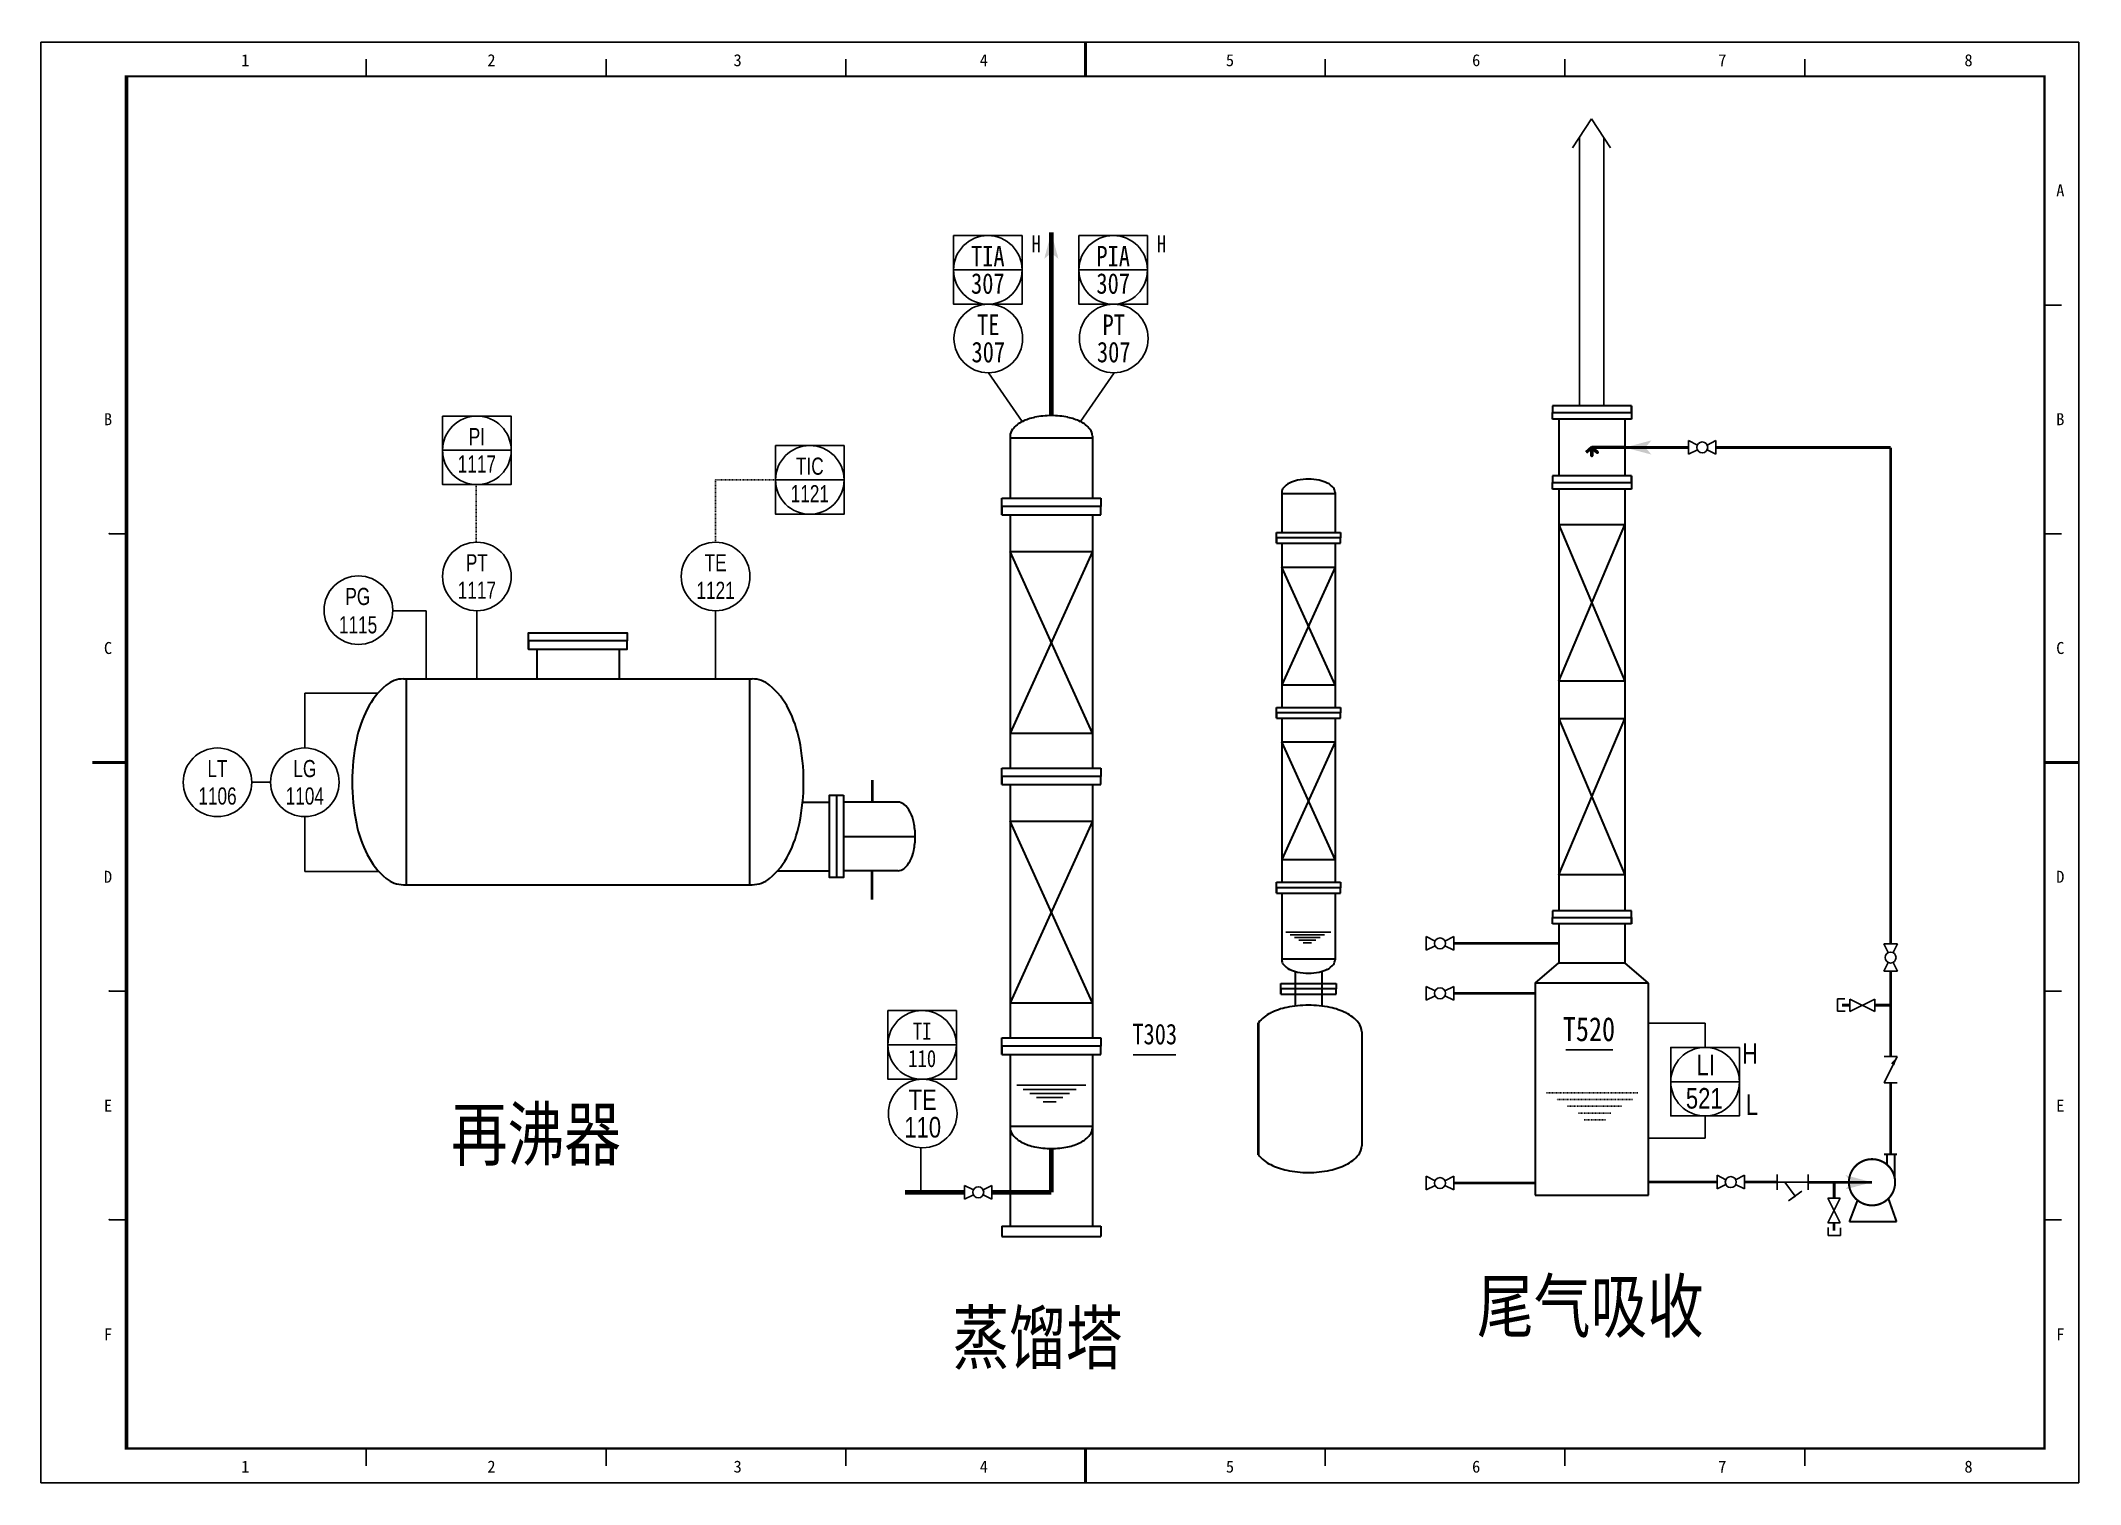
# Model space of a CAD drawing. Header units: millimetres. Extents: x 9671 to 25689, y -17516 to -2951.
# Drawn here: x 20860.4 to 21157.6, y -5527.3 to -5316.9 of the extents above; entities that cross this region are included whole.
import ezdxf
from ezdxf.enums import TextEntityAlignment as Align

# ---------------------------------------------------------------- set-up
doc = ezdxf.new("R2010")
doc.units = ezdxf.units.MM
doc.linetypes.add('DASH', pattern=[0.35, 0.25, -0.1])
doc.linetypes.add('HIDDEN', pattern=[0.375, 0.25, -0.125])
for name, color, linetype in [('arrow', 7, 'Continuous'), ('sb', 2, 'Continuous'), ('sbnbps-ym', 9, 'HIDDEN'), ('vad', 3, 'Continuous'), ('仪表', 4, 'Continuous')]:
    doc.layers.add(name, color=color, linetype=linetype)
for name, color, linetype, lineweight in [('wlx', 7, 'Continuous', 20), ('主管线', 1, 'Continuous', 80), ('公用及辅助管线', 2, 'Continuous', 40), ('其他管件保温说明等', 7, 'Continuous', 15), ('气体', 2, 'Continuous', 40), ('气体1', 7, 'Continuous', 70), ('设备', 4, 'Continuous', 30), ('辅助物料', 5, 'Continuous', 40)]:
    doc.layers.add(name, color=color, linetype=linetype, lineweight=lineweight)
doc.styles.add('qiyang', font='VCADTXT1', dxfattribs={"width": 0.8, "height": 3, "bigfont": 'VCADHZ'})
doc.styles.add('QSDI', font='SimSun.ttf', dxfattribs={"width": 0.8})
doc.styles.add('QYSH1', font='vcadtxt1.shx', dxfattribs={"width": 0.8, "height": 3.5, "bigfont": 'vcadhz.shx'})

msp = doc.modelspace()

# ---------------------------------------------------------------- texts
at = {"color": 2, "width": 0.8}
msp.add_text('T303', height=3, dxfattribs=at).set_placement((21022.76, -5461.73), align=Align.MIDDLE)
at = {"style": 'QSDI', "width": 0.8}
for s, p in [('再沸器', (20920.2, -5480.07)), ('尾气吸收', (21069.74, -5505.14)), ('蒸馏塔', (20993.29, -5509.74))]:
    msp.add_text(s, height=7.569, dxfattribs=at).set_placement(p)
at = {"layer": '仪表', "width": 0.8}
for s, height, p in [('H', 2.5, (21005.47, -5346.53)), ('H', 2.5, (21023.74, -5346.53)), ('TIA', 3, (20998.44, -5348.32)), ('PIA', 3, (21016.71, -5348.32)), ('307', 3, (20998.44, -5352.32)), ('307', 3, (21016.71, -5352.32)), ('TI', 2.5, (20988.87, -5461.29)), ('110', 2.5, (20988.87, -5465.29))]:
    msp.add_text(s, height=height, dxfattribs=at).set_placement(p, align=Align.MIDDLE)
at = {"layer": '仪表', "color": 4, "width": 0.8}
for s, p in [('TE', (20998.51, -5358.32)), ('PT', (21016.79, -5358.32)), ('307', (20998.51, -5362.32)), ('307', (21016.79, -5362.32))]:
    msp.add_text(s, height=3, dxfattribs=at).set_placement(p, align=Align.MIDDLE)
at = {"layer": '仪表', "color": 2, "style": 'QYSH1', "width": 0.75}
for s, p in [('PI', (20923.98, -5374.62)), ('1117', (20923.98, -5378.62)), ('TIC', (20972.5, -5378.93)), ('1121', (20972.5, -5382.93)), ('PT', (20923.98, -5393.01)), ('TE', (20958.77, -5393.01)), ('PG', (20906.63, -5397.92)), ('1117', (20923.98, -5397.01)), ('1121', (20958.77, -5397.01)), ('1115', (20906.67, -5402.07)), ('LT', (20886.18, -5423.01)), ('LG', (20898.91, -5423.01)), ('1106', (20886.18, -5427.01)), ('1104', (20898.91, -5427.01))]:
    msp.add_text(s, height=2.5, dxfattribs=at).set_placement(p, align=Align.MIDDLE)
at = {"layer": '仪表', "color": 4, "style": 'qiyang', "width": 0.8}
for s, p in [('TE', (20988.95, -5471.29)), ('110', (20988.95, -5475.29))]:
    msp.add_text(s, height=3, dxfattribs=at).set_placement(p, align=Align.MIDDLE)

# ---------------------------------------------------------------- blocks, each defined once
blk = doc.blocks.new('115')
at = {"color": 0}
for p, q in [((883.9, 331.85), (885.82, 335.69)), ((885.82, 335.69), (883.9, 335.69)), ((883.9, 331.85), (885.82, 331.85))]:
    blk.add_line(p, q, dxfattribs=at)
blk.add_lwpolyline([(885.82, 335.69, 0, 0.568, 0), (885.15, 334.54, 0.568, 0.568, 0)], format="xyseb", dxfattribs=at)
blk = doc.blocks.new('160')
at = {"color": 0}
blk.add_circle((1332.22, -822.71), 0.8, dxfattribs=at)
at = {"layer": 'arrow'}
for p, q in [((1330.22, -821.71), (1330.22, -823.71)), ((1330.22, -821.71), (1331.51, -822.35)), ((1330.22, -823.71), (1331.51, -823.06)), ((1332.94, -822.35), (1334.22, -821.71)), ((1332.94, -823.06), (1334.22, -823.71)), ((1334.22, -823.71), (1334.22, -821.71))]:
    blk.add_line(p, q, dxfattribs=at)
blk = doc.blocks.new('114')
at = {"layer": 'wlx', "linetype": 'HIDDEN', "lineweight": -2, "ltscale": 20}
for points in [[(888.06, 294.49), (890.31, 294.49), (889.19, 294.49), (889.19, 298.99), (888.06, 298.99), (890.31, 298.99)], [(889.19, 295.61), (891.21, 297.08), (891.91, 296.11), (890.5, 298.05)]]:
    blk.add_lwpolyline(points, dxfattribs=at)
blk = doc.blocks.new('尾气吸收器')
at = {"color": 2}
for p, q in [((23411.34, -4404.13), (23408.56, -4408.35)), ((23411.34, -4404.13), (23414.11, -4408.35)), ((23409.55, -4406.84), (23409.55, -4445.97)), ((23413.12, -4445.97), (23413.12, -4406.84)), ((23407.57, -4539.86), (23414.44, -4539.86))]:
    blk.add_line(p, q, dxfattribs=at)
at = {"color": 0}
blk.add_line((23446.67, -4565.04), (23446.67, -4566.18), dxfattribs=at)
at = {"color": 0, "const_width": 0.4}
for points in [[(23448.99, -4533.33), (23447.85, -4533.33)], [(23454.92, -4533.33), (23452.59, -4533.33)], [(23446.67, -4559.11), (23446.67, -4561.44)], [(23446.67, -4565.04), (23446.67, -4566.18)]]:
    blk.add_lwpolyline(points, dxfattribs=at)
at = {"layer": 'sb', "lineweight": 53, "const_width": 0.3, "flags": 128}
blk.add_lwpolyline([(23452.2, -4562.51, -1), (23452.2, -4555.77, -1), (23452.2, -4562.51, -1)], format="xyb", dxfattribs=at)
at = {"layer": 'sb', "const_width": 0.3, "flags": 128}
for points in [[(23453.97, -4555.08), (23455.86, -4555.08)], [(23454.37, -4555.08), (23454.37, -4556.56)], [(23455.5, -4555.08), (23455.5, -4558.46)], [(23450.09, -4561.77), (23448.9, -4564.89)], [(23454.59, -4561.52), (23455.78, -4564.89)], [(23448.9, -4564.89), (23455.78, -4564.89)]]:
    blk.add_lwpolyline(points, dxfattribs=at)
at = {"layer": 'sbnbps-ym', "color": 2, "ltscale": 0.01}
for p, q in [((23418.07, -4546.1), (23404.7, -4546.1)), ((23417.29, -4547.08), (23406.26, -4547.08)), ((23415.71, -4548.07), (23407.84, -4548.07)), ((23414.13, -4549.06), (23409.42, -4549.06)), ((23413.35, -4550.04), (23410.2, -4550.04))]:
    blk.add_line(p, q, dxfattribs=at)
at = {"layer": 'vad'}
for p, q in [((23447.15, -4532.38), (23448.25, -4532.38)), ((23447.15, -4534.21), (23447.15, -4532.38)), ((23448.29, -4534.21), (23447.15, -4534.21)), ((23452.59, -4532.43), (23448.99, -4534.23)), ((23448.99, -4534.23), (23448.99, -4532.43)), ((23448.99, -4532.43), (23452.59, -4534.23)), ((23452.59, -4534.23), (23452.59, -4532.43)), ((23445.77, -4561.44), (23447.57, -4561.44)), ((23447.57, -4561.44), (23445.77, -4565.04)), ((23447.57, -4565.04), (23445.77, -4561.44)), ((23445.77, -4565.04), (23447.57, -4565.04)), ((23445.8, -4565.75), (23445.8, -4566.88)), ((23445.8, -4566.88), (23447.62, -4566.88)), ((23447.62, -4566.88), (23447.62, -4565.78))]:
    blk.add_line(p, q, dxfattribs=at)
at = {"layer": '主管线'}
for points in [[(23420.05, -4453.07), (23419.18, -4452.04), (23416.18, -4452.04), (23420.05, -4451)], [(23448.33, -4558.1), (23449.2, -4559.14), (23452.2, -4559.14), (23448.33, -4560.17)]]:
    blk.add_solid(points, dxfattribs=at)
at = {"layer": '仪表'}
for p, q in [((23427.88, -4535.94), (23419.64, -4535.94)), ((23427.88, -4539.49), (23427.88, -4535.94)), ((23422.88, -4544.48), (23432.88, -4544.48)), ((23427.88, -4549.49), (23427.88, -4552.7)), ((23427.88, -4552.7), (23419.64, -4552.7))]:
    blk.add_line(p, q, dxfattribs=at)
at = {"layer": '仪表', "flags": 128}
blk.add_lwpolyline([(23432.88, -4539.48), (23432.88, -4549.48), (23422.88, -4549.48), (23422.88, -4539.48)], close=True, dxfattribs=at)
at = {"layer": '仪表'}
blk.add_circle((23427.88, -4544.48), 5, dxfattribs=at)
at = {"layer": '气体', "const_width": 0.4}
for points in [[(23391.25, -4524.33), (23406.58, -4524.33)], [(23391.25, -4531.6), (23403.12, -4531.6)]]:
    blk.add_lwpolyline(points, dxfattribs=at)
at = {"layer": '气体', "color": 5, "const_width": 0.4}
blk.add_lwpolyline([(23391.25, -4559.26), (23403.12, -4559.26)], dxfattribs=at)
at = {"layer": '设备', "color": 2}
for p, q in [((23417.14, -4445.97), (23405.62, -4445.97)), ((23405.62, -4445.97), (23405.62, -4446.93)), ((23416.18, -4445.97), (23406.58, -4445.97)), ((23417.14, -4446.93), (23417.14, -4445.97)), ((23417.14, -4445.97), (23417.14, -4447.89)), ((23405.62, -4446.93), (23417.14, -4446.93)), ((23405.62, -4447.89), (23405.62, -4446.93)), ((23417.14, -4447.89), (23405.62, -4447.89)), ((23406.58, -4447.89), (23406.58, -4456.18)), ((23416.18, -4447.89), (23416.18, -4456.18)), ((23417.14, -4456.18), (23405.62, -4456.18)), ((23405.62, -4456.18), (23405.62, -4457.14)), ((23405.62, -4457.14), (23417.14, -4457.14)), ((23405.62, -4458.1), (23405.62, -4457.14)), ((23416.18, -4456.18), (23406.58, -4456.18)), ((23417.14, -4457.14), (23417.14, -4456.18)), ((23417.14, -4456.18), (23417.14, -4458.1)), ((23417.14, -4458.1), (23405.62, -4458.1)), ((23406.58, -4458.1), (23406.58, -4519.57)), ((23416.18, -4458.1), (23416.18, -4519.57)), ((23406.58, -4486.08), (23416.18, -4463.33)), ((23406.58, -4463.33), (23416.18, -4486.08)), ((23416.18, -4463.33), (23406.58, -4463.33)), ((23416.18, -4486.08), (23406.58, -4486.08)), ((23416.18, -4491.59), (23406.58, -4491.59)), ((23406.58, -4491.59), (23416.18, -4514.34)), ((23406.58, -4514.34), (23416.18, -4491.59)), ((23416.18, -4514.34), (23406.58, -4514.34)), ((23417.14, -4519.57), (23405.62, -4519.57)), ((23405.62, -4519.57), (23405.62, -4520.53)), ((23417.14, -4521.49), (23417.14, -4519.57)), ((23405.62, -4521.49), (23405.62, -4520.53)), ((23405.62, -4520.53), (23417.14, -4520.53)), ((23417.14, -4521.49), (23405.62, -4521.49)), ((23416.18, -4521.49), (23406.58, -4521.49)), ((23406.58, -4521.49), (23406.58, -4527.17)), ((23416.18, -4521.49), (23416.18, -4527.17)), ((23417.14, -4520.53), (23417.14, -4521.49)), ((23403.12, -4530.1), (23406.58, -4527.17)), ((23406.58, -4527.17), (23416.18, -4527.17)), ((23419.64, -4530.1), (23416.18, -4527.17)), ((23403.12, -4530.1), (23403.12, -4561.04)), ((23419.64, -4530.1), (23403.12, -4530.1)), ((23419.64, -4561.04), (23419.64, -4530.1)), ((23403.12, -4561.04), (23419.64, -4561.04))]:
    blk.add_line(p, q, dxfattribs=at)
at = {"layer": '设备', "color": 2, "lineweight": 50, "flags": 128}
blk.add_lwpolyline([(23416.18, -4452.04), (23411.38, -4452.04), (23411.38, -4453.24), (23411.38, -4452.04), (23412.21, -4452.76), (23411.38, -4452.04), (23410.55, -4452.76)], dxfattribs=at)
at = {"layer": '辅助物料', "color": 4}
blk.add_line((23446.67, -4559.11), (23446.67, -4561.44), dxfattribs=at)
at = {"layer": '辅助物料', "const_width": 0.4}
for points in [[(23416.18, -4452.04), (23425.46, -4452.04)], [(23429.46, -4452.04), (23454.92, -4452.04)], [(23454.92, -4524.39), (23454.92, -4452.04)], [(23454.92, -4540.81), (23454.92, -4528.39)], [(23454.92, -4555.08), (23454.92, -4544.65)], [(23419.64, -4559.12), (23429.62, -4559.12)], [(23433.62, -4559.12), (23438.39, -4559.12)], [(23442.89, -4559.14), (23452.2, -4559.14)]]:
    blk.add_lwpolyline(points, dxfattribs=at)
at = {"color": 0, "xscale": -1, "rotation": 180}
for p in [(22095.24, -5274.74), (22057.03, -5347.04), (22057.03, -5354.31), (22057.03, -5381.97)]:
    blk.add_blockref('160', p, dxfattribs=at)
at = {"color": 0}
for name, p, rotation in [('160', (24277.62, -3194.16), 270), ('160', (24763.84, -5381.83), 180), ('114', (23143.9, -3669.95), 270)]:
    blk.add_blockref(name, p, dxfattribs=dict(at, rotation=rotation))
blk.add_blockref('115', (22570.06, -4876.5), dxfattribs=at)
at = {"color": 2, "width": 0.8}
blk.add_text('T520', height=3.5, dxfattribs=at).set_placement((23410.95, -4536.85), align=Align.MIDDLE)
at = {"layer": '仪表', "style": 'QYSH1', "width": 0.8}
for s, p in [('LI', (23427.97, -4542.06)), ('H', (23434.42, -4540.37)), ('521', (23427.75, -4546.9)), ('L', (23434.7, -4547.83))]:
    blk.add_text(s, height=3, dxfattribs=at).set_placement(p, align=Align.MIDDLE)
blk = doc.blocks.new('2#图框，横')
for p, q in [((7777.69, 0), (7777.69, 420)), ((7777.69, 420), (8371.69, 420)), ((8371.69, 420), (8371.69, 0)), ((7872.57, 415), (7872.57, 410)), ((7942.44, 415), (7942.44, 410)), ((8012.32, 415), (8012.32, 410)), ((8152.07, 415), (8152.07, 410)), ((8221.94, 415), (8221.94, 410)), ((8291.82, 415), (8291.82, 410)), ((8361.69, 343.33), (8366.69, 343.33)), ((8371.69, 0), (8371.69, 297)), ((7797.69, 276.67), (7802.69, 276.67)), ((8361.69, 276.67), (8366.69, 276.67)), ((7797.69, 143.33), (7802.69, 143.33)), ((8361.69, 143.33), (8366.69, 143.33)), ((7797.69, 76.67), (7802.69, 76.67)), ((8361.69, 76.67), (8366.69, 76.67)), ((7872.57, 10), (7872.57, 5)), ((7942.44, 10), (7942.44, 5)), ((8012.32, 10), (8012.32, 5)), ((8152.07, 10), (8152.07, 5)), ((8221.94, 10), (8221.94, 5)), ((8291.82, 10), (8291.82, 5)), ((8371.69, 0), (7777.69, 0)), ((7951.69, 0), (8371.69, 0))]:
    blk.add_line(p, q)
for points, const_width in [([(8082.19, 410), (8082.19, 420)], 0.8), ([(8082.19, 410), (8082.19, 420)], 0.5), ([(7802.69, 210), (7792.69, 210)], 0.8), ([(7792.69, 210), (7802.69, 210)], 0.5), ([(8361.69, 210), (8371.69, 210)], 0.8), ([(8361.69, 210), (8371.69, 210)], 0.5), ([(8082.19, 10), (8082.19, 0)], 0.8), ([(8082.19, 10), (8082.19, 0)], 0.5)]:
    blk.add_lwpolyline(points, dxfattribs=dict(const_width=const_width))
blk.add_lwpolyline([(7802.69, 10, 1, 1, 0), (7802.69, 410, 0.6, 0.6, 0), (8361.69, 410, 0.6, 0.6, 0), (8361.69, 10, 0.6, 0.6, 0)], format="xyseb", close=True)
for p in [(7797.69, 276.67), (7797.69, 210), (7797.69, 143.33), (7797.69, 76.67)]:
    blk.add_point(p)
at = {"style": 'QSDI'}
for s, p in [('1', (7836.11, 412.98)), ('2', (7907.86, 412.98)), ('3', (7979.61, 412.98)), ('4', (8051.36, 412.98)), ('5', (8123.11, 412.98)), ('6', (8194.86, 412.98)), ('7', (8266.61, 412.98)), ('8', (8338.36, 412.98)), ('A', (8365.11, 375.02)), ('B', (7796.11, 308.32)), ('B', (8365.11, 308.32)), ('C', (7796.11, 241.62)), ('C', (8365.11, 241.62)), ('D', (7796.11, 174.92)), ('D', (8365.11, 174.92)), ('E', (7796.11, 108.22)), ('E', (8365.11, 108.22)), ('F', (7796.11, 41.52)), ('F', (8365.11, 41.52)), ('1', (7836.11, 2.98)), ('2', (7907.86, 2.98)), ('3', (7979.61, 2.98)), ('4', (8051.36, 2.98)), ('5', (8123.11, 2.98)), ('6', (8194.86, 2.98)), ('7', (8266.61, 2.98)), ('8', (8338.36, 2.98))]:
    blk.add_text(s, height=3.5, dxfattribs=at).set_placement(p)

# ---------------------------------------------------------------- linework, layer by layer
at = {"color": 2}
for p, q in [((21041.89, -5446.87), (21048.42, -5446.87)), ((21042.51, -5447.26), (21047.49, -5447.26)), ((21043.14, -5447.65), (21046.87, -5447.65)), ((21043.76, -5448.04), (21046.25, -5448.04)), ((21044.38, -5448.43), (21045.63, -5448.43)), ((21019.61, -5464.73), (21025.83, -5464.73)), ((21002.65, -5469.17), (21012.73, -5469.17)), ((21003.61, -5469.77), (21011.29, -5469.77)), ((21004.57, -5470.37), (21010.33, -5470.37)), ((21005.53, -5470.97), (21009.37, -5470.97)), ((21006.49, -5471.57), (21008.41, -5471.57))]:
    msp.add_line(p, q, dxfattribs=at)
at = {"layer": '主管线', "color": 2, "const_width": 0.7}
for points in [[(21007.69, -5478.39), (21007.69, -5484.77)], [(20999.04, -5484.77), (21007.69, -5484.77)]]:
    msp.add_lwpolyline(points, dxfattribs=at)
at = {"layer": '主管线', "const_width": 0.7}
msp.add_lwpolyline([(20986.39, -5484.77), (20995.04, -5484.77)], dxfattribs=at)
at = {"layer": '主管线'}
msp.add_solid([(21008.73, -5348.71), (21007.69, -5347.85), (21007.69, -5344.85), (21006.66, -5348.71)], dxfattribs=at)
at = {"layer": '仪表'}
for p, q in [((20993.44, -5350.32), (21003.44, -5350.32)), ((20993.44, -5350.32), (21003.44, -5350.32)), ((21011.71, -5350.32), (21021.71, -5350.32)), ((21011.71, -5350.32), (21021.71, -5350.32)), ((20998.56, -5365.32), (21003.45, -5372.44)), ((21016.83, -5365.32), (21011.93, -5372.44)), ((20983.87, -5463.29), (20993.87, -5463.29)), ((20983.87, -5463.29), (20993.87, -5463.29))]:
    msp.add_line(p, q, dxfattribs=at)
at = {"layer": '仪表', "color": 2}
for p, q in [((20928.98, -5376.62), (20918.98, -5376.62)), ((20977.5, -5380.93), (20967.5, -5380.93)), ((20916.58, -5400.01), (20911.71, -5400.01)), ((20916.58, -5410.01), (20916.58, -5400.01)), ((20923.98, -5410.01), (20923.98, -5400.01)), ((20958.77, -5410.01), (20958.77, -5400.01)), ((20909.57, -5412.01), (20898.91, -5412.01)), ((20898.91, -5412.01), (20898.91, -5420.01)), ((20893.91, -5425.01), (20891.18, -5425.01)), ((20898.91, -5430.01), (20898.91, -5438.01)), ((20909.7, -5438.01), (20898.91, -5438.01))]:
    msp.add_line(p, q, dxfattribs=at)
at = {"layer": '仪表', "color": 2, "linetype": 'DASH', "ltscale": 0.01}
for p, q in [((20923.89, -5381.62), (20923.89, -5390.01)), ((20958.77, -5390.01), (20958.77, -5380.93)), ((20958.77, -5380.93), (20967.5, -5380.93))]:
    msp.add_line(p, q, dxfattribs=at)
at = {"layer": '仪表', "color": 4}
msp.add_line((20988.69, -5478.28), (20988.69, -5484.77), dxfattribs=at)
at = {"layer": '仪表', "flags": 128}
for points in [[(21003.44, -5345.32), (21003.44, -5355.32), (20993.44, -5355.32), (20993.44, -5345.32), (21003.44, -5345.32)], [(21021.71, -5345.32), (21021.71, -5355.32), (21011.71, -5355.32), (21011.71, -5345.32), (21021.71, -5345.32)], [(20993.87, -5458.29), (20993.87, -5468.29), (20983.88, -5468.29), (20983.88, -5458.29), (20993.87, -5458.29)]]:
    msp.add_lwpolyline(points, dxfattribs=at)
at = {"layer": '仪表', "color": 2, "flags": 128}
for points in [[(20918.98, -5371.62), (20918.98, -5381.62), (20928.97, -5381.62), (20928.97, -5371.62), (20918.98, -5371.62)], [(20967.5, -5375.93), (20967.5, -5385.93), (20977.5, -5385.93), (20977.5, -5375.93), (20967.5, -5375.93)]]:
    msp.add_lwpolyline(points, dxfattribs=at)
at = {"layer": '仪表'}
for centre in [(20998.44, -5350.32), (21016.71, -5350.32), (20988.87, -5463.29)]:
    msp.add_circle(centre, 5, dxfattribs=at)
at = {"layer": '仪表', "color": 4}
for centre in [(20998.51, -5360.32), (21016.79, -5360.32), (20988.95, -5473.29)]:
    msp.add_circle(centre, 5, dxfattribs=at)
at = {"layer": '仪表', "color": 2}
for centre in [(20923.98, -5376.62), (20972.5, -5380.93), (20923.98, -5395.01), (20958.77, -5395.01), (20906.72, -5399.92), (20886.18, -5425.01), (20898.91, -5425.01)]:
    msp.add_circle(centre, 5, dxfattribs=at)
at = {"layer": '公用及辅助管线', "color": 2, "const_width": 0.4}
for points in [[(20981.6, -5427.91), (20981.6, -5424.66)], [(20981.56, -5437.91), (20981.56, -5442.11)]]:
    msp.add_lwpolyline(points, dxfattribs=at)
at = {"layer": '其他管件保温说明等', "color": 2, "linetype": 'Continuous'}
for p, q in [((21049.05, -5404.71), (21049.05, -5400.82)), ((21013.69, -5447.77), (21013.69, -5441.77))]:
    msp.add_line(p, q, dxfattribs=at)
at = {"layer": '气体', "color": 2}
msp.add_line((21037.86, -5460.07), (21037.86, -5479.31), dxfattribs=at)
at = {"layer": '气体1', "color": 2, "const_width": 0.7}
msp.add_lwpolyline([(21007.69, -5371.56), (21007.69, -5344.85)], dxfattribs=at)
at = {"layer": '设备', "color": 2}
for p, q in [((21001.69, -5374.56), (21001.69, -5383.61)), ((21001.69, -5374.81), (21001.69, -5383.61)), ((21001.69, -5374.81), (21013.69, -5374.81)), ((21013.69, -5374.56), (21013.69, -5383.61)), ((21013.69, -5374.81), (21013.69, -5383.61)), ((21000.49, -5386.01), (21000.49, -5383.61)), ((21000.49, -5383.61), (21014.89, -5383.61)), ((21000.49, -5386.01), (21000.49, -5383.61)), ((21000.49, -5386.01), (21000.49, -5383.61)), ((21014.89, -5384.81), (21000.49, -5384.81)), ((21000.49, -5384.81), (21000.49, -5386.01)), ((21000.49, -5384.81), (21000.49, -5386.01)), ((21000.49, -5384.81), (21000.49, -5386.01)), ((21014.89, -5383.61), (21014.89, -5384.81)), ((21014.89, -5383.61), (21014.89, -5384.81)), ((21014.89, -5383.61), (21014.89, -5384.81)), ((21014.89, -5386.01), (21014.89, -5384.81)), ((21014.89, -5386.01), (21014.89, -5384.81)), ((21014.89, -5386.01), (21014.89, -5384.81)), ((21041.27, -5382.75), (21041.27, -5388.62)), ((21041.27, -5382.92), (21049.05, -5382.92)), ((21049.05, -5382.75), (21049.05, -5388.62)), ((21000.49, -5386.01), (21014.89, -5386.01)), ((21001.69, -5386.01), (21001.69, -5422.95)), ((21001.69, -5386.01), (21001.69, -5422.95)), ((21001.69, -5386.01), (21001.69, -5422.95)), ((21013.69, -5386.01), (21013.69, -5422.95)), ((21013.69, -5386.01), (21013.69, -5422.95)), ((21013.69, -5386.01), (21013.69, -5422.95)), ((21040.49, -5390.17), (21040.49, -5388.62)), ((21040.49, -5388.62), (21049.82, -5388.62)), ((21049.82, -5389.4), (21040.49, -5389.4)), ((21040.49, -5389.4), (21040.49, -5390.17)), ((21040.49, -5390.17), (21049.82, -5390.17)), ((21041.27, -5390.17), (21041.27, -5414.11)), ((21049.05, -5390.17), (21049.05, -5414.11)), ((21049.82, -5388.62), (21049.82, -5389.4)), ((21049.82, -5390.17), (21049.82, -5389.4)), ((21013.69, -5391.35), (21001.69, -5417.83)), ((21001.69, -5391.35), (21013.69, -5391.35)), ((21013.69, -5417.83), (21001.69, -5391.35)), ((21001.69, -5391.35), (21013.69, -5391.35)), ((21001.69, -5391.35), (21013.69, -5391.35)), ((21001.69, -5391.35), (21013.69, -5391.35)), ((21049.05, -5393.63), (21041.27, -5410.79)), ((21041.27, -5393.63), (21049.05, -5393.63)), ((21049.05, -5410.79), (21041.27, -5393.63)), ((20932.7, -5405.61), (20932.7, -5409.94)), ((20944.7, -5405.61), (20944.7, -5409.94)), ((20913.3, -5409.94), (20964.1, -5409.94)), ((20913.7, -5409.94), (20913.7, -5439.94)), ((20963.7, -5409.94), (20963.7, -5439.94)), ((21041.27, -5410.79), (21049.05, -5410.79)), ((21040.49, -5415.66), (21040.49, -5414.11)), ((21040.49, -5414.11), (21049.82, -5414.11)), ((21049.82, -5414.88), (21040.49, -5414.88)), ((21040.49, -5414.88), (21040.49, -5415.66)), ((21049.82, -5414.11), (21049.82, -5414.88)), ((21049.82, -5415.66), (21049.82, -5414.88)), ((21001.69, -5417.83), (21013.69, -5417.83)), ((21040.49, -5415.66), (21049.82, -5415.66)), ((21041.27, -5415.66), (21041.27, -5439.59)), ((21049.05, -5415.66), (21049.05, -5439.59)), ((21049.05, -5436.28), (21041.27, -5419.12)), ((21041.27, -5419.12), (21049.05, -5419.12)), ((21049.05, -5419.12), (21041.27, -5436.28)), ((21000.49, -5425.35), (21000.49, -5422.95)), ((21000.49, -5422.95), (21014.89, -5422.95)), ((21000.49, -5425.35), (21000.49, -5422.95)), ((21000.49, -5422.95), (21014.89, -5422.95)), ((21014.89, -5422.95), (21014.89, -5424.15)), ((21014.89, -5422.95), (21014.89, -5424.15)), ((21014.89, -5424.15), (21000.49, -5424.15)), ((21000.49, -5424.15), (21000.49, -5425.35)), ((21014.89, -5424.15), (21000.49, -5424.15)), ((21000.49, -5424.15), (21000.49, -5425.35)), ((21000.49, -5425.35), (21014.89, -5425.35)), ((21000.49, -5425.35), (21014.89, -5425.35)), ((21001.69, -5425.35), (21001.69, -5462.28)), ((21013.69, -5425.35), (21013.69, -5462.28)), ((21014.89, -5425.35), (21014.89, -5424.15)), ((21014.89, -5425.35), (21014.89, -5424.15)), ((20971.46, -5427.91), (20975.39, -5427.91)), ((20976.39, -5426.91), (20976.39, -5438.91)), ((20985.36, -5427.91), (20977.39, -5427.91)), ((21013.69, -5457.16), (21001.69, -5430.68)), ((21001.69, -5430.68), (21013.69, -5430.68)), ((21013.69, -5430.68), (21001.69, -5457.16)), ((21001.69, -5430.68), (21013.69, -5430.68)), ((21001.69, -5430.68), (21013.69, -5430.68)), ((20977.39, -5432.91), (20987.86, -5432.91)), ((20967.8, -5437.91), (20975.39, -5437.91)), ((20985.36, -5437.91), (20977.39, -5437.91)), ((21041.27, -5436.28), (21049.05, -5436.28)), ((20913.3, -5439.94), (20964.1, -5439.94)), ((21040.49, -5441.15), (21040.49, -5439.59)), ((21040.49, -5439.59), (21049.82, -5439.59)), ((21040.49, -5441.15), (21040.49, -5439.59)), ((21040.49, -5439.59), (21049.82, -5439.59)), ((21049.82, -5440.37), (21040.49, -5440.37)), ((21040.49, -5440.37), (21040.49, -5441.15)), ((21049.82, -5440.37), (21040.49, -5440.37)), ((21040.49, -5440.37), (21040.49, -5441.15)), ((21040.49, -5441.15), (21049.82, -5441.15)), ((21040.49, -5441.15), (21049.82, -5441.15)), ((21041.27, -5441.15), (21041.27, -5450.9)), ((21049.05, -5441.15), (21049.05, -5450.9)), ((21049.82, -5439.59), (21049.82, -5440.37)), ((21049.82, -5439.59), (21049.82, -5440.37)), ((21049.82, -5441.15), (21049.82, -5440.37)), ((21049.82, -5441.15), (21049.82, -5440.37)), ((21041.27, -5450.74), (21049.05, -5450.74)), ((21043.21, -5452.59), (21043.21, -5457.62)), ((21047.1, -5452.59), (21047.1, -5457.62)), ((21041.14, -5455.88), (21041.14, -5454.33)), ((21041.14, -5454.33), (21049.18, -5454.33)), ((21041.14, -5455.88), (21041.14, -5454.33)), ((21041.14, -5454.33), (21049.18, -5454.33)), ((21049.18, -5455.11), (21041.14, -5455.11)), ((21041.14, -5455.11), (21041.14, -5455.88)), ((21049.18, -5455.11), (21041.14, -5455.11)), ((21041.14, -5455.11), (21041.14, -5455.88)), ((21041.14, -5455.88), (21049.18, -5455.88)), ((21041.14, -5455.88), (21049.18, -5455.88)), ((21049.18, -5454.33), (21049.18, -5455.11)), ((21049.18, -5454.33), (21049.18, -5455.11)), ((21049.18, -5455.88), (21049.18, -5455.11)), ((21049.18, -5455.88), (21049.18, -5455.11)), ((21001.69, -5457.16), (21013.69, -5457.16)), ((21000.49, -5464.68), (21000.49, -5462.28)), ((21000.49, -5462.28), (21014.89, -5462.28)), ((21000.49, -5464.68), (21000.49, -5462.28)), ((21000.49, -5462.28), (21014.89, -5462.28)), ((21014.89, -5462.28), (21014.89, -5463.48)), ((21014.89, -5462.28), (21014.89, -5463.48)), ((21052.93, -5461.39), (21052.93, -5478)), ((21014.89, -5463.48), (21000.49, -5463.48)), ((21000.49, -5463.48), (21000.49, -5464.68)), ((21014.89, -5463.48), (21000.49, -5463.48)), ((21000.49, -5463.48), (21000.49, -5464.68)), ((21000.49, -5464.68), (21014.89, -5464.68)), ((21000.49, -5464.68), (21014.89, -5464.68)), ((21001.69, -5464.68), (21001.69, -5479.73)), ((21013.69, -5464.68), (21013.69, -5479.73)), ((21014.89, -5464.68), (21014.89, -5463.48)), ((21014.89, -5464.68), (21014.89, -5463.48)), ((21001.69, -5475.14), (21013.69, -5475.14)), ((21001.69, -5479.48), (21001.69, -5489.73)), ((21013.69, -5479.48), (21013.69, -5489.73)), ((21000.49, -5489.73), (21014.89, -5489.73)), ((21000.49, -5489.73), (21000.49, -5491.23)), ((21000.49, -5491.23), (21014.89, -5491.23)), ((21014.89, -5489.73), (21014.89, -5491.23))]:
    msp.add_line(p, q, dxfattribs=at)
at = {"layer": '设备', "color": 2, "flags": 128}
msp.add_lwpolyline([(20931.5, -5405.61), (20945.9, -5405.61), (20945.9, -5404.41), (20931.5, -5404.41), (20931.5, -5405.61), (20931.5, -5403.21), (20945.9, -5403.21), (20945.9, -5404.41)], dxfattribs=at)
at = {"layer": '设备', "color": 2}
for points in [[(20913.3, -5409.94, 0.174705), (20910.76, -5410.86, 0.104203), (20908, -5414.33, 0.064948), (20906.42, -5418.87, 0.051099), (20905.8, -5424.94, 0.051099), (20906.42, -5431.01, 0.064948), (20908, -5435.55, 0.104203), (20910.76, -5439.02, 0.174705), (20913.3, -5439.94, 0.174705)], [(20964.1, -5439.94, 0.174705), (20966.64, -5439.02, 0.104203), (20969.41, -5435.55, 0.064948), (20970.98, -5431.01, 0.051099), (20971.6, -5424.94, 0.051099), (20970.98, -5418.87, 0.064948), (20969.41, -5414.33, 0.104203), (20966.64, -5410.86, 0.174705), (20964.1, -5409.94, 0.174705)], [(20985.36, -5437.91, 0.174705), (20986.21, -5437.6, 0.104203), (20987.13, -5436.44, 0.064948), (20987.65, -5434.93, 0.051099), (20987.86, -5432.91, 0.051099), (20987.65, -5430.89, 0.064948), (20987.13, -5429.37, 0.104203), (20986.21, -5428.21, 0.174705), (20985.36, -5427.91, 0.174705)]]:
    msp.add_lwpolyline(points, format="xyb", dxfattribs=at)
at = {"layer": '设备', "color": 2, "flags": 128}
msp.add_lwpolyline([(20977.39, -5426.91), (20977.39, -5438.91), (20975.39, -5438.91), (20975.39, -5426.91)], close=True, dxfattribs=at)
at = {"layer": '设备', "color": 2}
for centre, radius, start, end in [((21005.38, -5376.29), 4.31, 116.5651, 140.3607), ((21006.77, -5379.09), 7.43, 101.7009, 116.5651), ((21007.69, -5383.53), 11.97, 90, 101.7009), ((21007.69, -5383.53), 11.97, 78.2991, 90), ((21008.61, -5379.09), 7.43, 63.4349, 78.2991), ((21010.01, -5376.29), 4.31, 39.6393, 63.4349), ((21003.28, -5374.56), 1.59, 140.3607, 180), ((21012.1, -5374.56), 1.59, 0, 39.6393), ((21042.3, -5382.75), 1.03, 140.3607, 180), ((21043.66, -5383.88), 2.79, 116.5651, 140.3607), ((21044.56, -5385.69), 4.81, 101.7009, 116.5651), ((21045.16, -5388.56), 7.75, 90, 101.7009), ((21045.16, -5388.56), 7.75, 78.2991, 90), ((21045.75, -5385.69), 4.81, 63.4349, 78.2991), ((21046.66, -5383.88), 2.79, 39.6393, 63.4349), ((21048.01, -5382.75), 1.03, 0, 39.6393), ((21042.3, -5450.9), 1.03, 180, 219.6393), ((21043.66, -5449.78), 2.79, 219.6393, 243.4349), ((21044.56, -5447.97), 4.81, 243.4349, 258.2991), ((21045.16, -5445.09), 7.75, 258.2991, 270), ((21045.16, -5445.09), 7.75, 270, 281.7009), ((21045.75, -5447.97), 4.81, 281.7009, 296.5651), ((21046.66, -5449.78), 2.79, 296.5651, 320.3607), ((21048.01, -5450.9), 1.03, 320.3607, 0), ((21042.16, -5463.63), 5.58, 116.5651, 140.3607), ((21043.97, -5467.25), 9.63, 101.7009, 116.5651), ((21045.16, -5473.01), 15.51, 90, 101.7009), ((21045.16, -5473.01), 15.51, 78.2991, 90), ((21045.16, -5473.01), 15.51, 78.2991, 90), ((21046.35, -5467.25), 9.63, 63.4349, 78.2991), ((21048.16, -5463.63), 5.58, 39.6393, 63.4349), ((21050.87, -5461.39), 2.06, 0, 39.6393), ((21003.28, -5475.39), 1.59, 180, 219.6393), ((21005.38, -5473.66), 4.31, 219.6393, 243.4349), ((21010.01, -5473.66), 4.31, 296.5651, 320.3607), ((21012.1, -5475.39), 1.59, 320.3607, 0), ((21006.77, -5470.87), 7.43, 243.4349, 258.2991), ((21007.69, -5466.42), 11.97, 258.2991, 270), ((21007.69, -5466.42), 11.97, 270, 281.7009), ((21008.61, -5470.87), 7.43, 281.7009, 296.5651), ((21042.16, -5475.75), 5.58, 219.6393, 243.4349), ((21048.16, -5475.75), 5.58, 296.5651, 320.3607), ((21050.87, -5478), 2.06, 320.3607, 0), ((21043.97, -5472.13), 9.63, 243.4349, 258.2991), ((21045.16, -5466.38), 15.51, 258.2991, 270), ((21045.16, -5466.38), 15.51, 270, 281.7009), ((21046.35, -5472.13), 9.63, 281.7009, 296.5651)]:
    msp.add_arc(centre, radius, start, end, dxfattribs=at)

# ---------------------------------------------------------------- block references
at = {"color": 2, "xscale": 0.4999999999999969, "yscale": 0.4999999999999969, "zscale": 0.4999999999999969}
msp.add_blockref('2#图框，横', (16971.58, -5527.12), dxfattribs=at)
at = {"color": 0}
msp.add_blockref('160', (19664.82, -4662.06), dxfattribs=at)
at = {"layer": 'sb', "color": 4}
msp.add_blockref('尾气吸收器', (-2324.91, -924.17), dxfattribs=at)

msp.set_redraw_order([(e.dxf.handle, doc.entitydb.next_handle()) for e in msp.query("TEXT MTEXT ATTDEF DIMENSION ARC_DIMENSION")])  # texts and dimensions are drawn at this point

doc.saveas('drawing.dxf')
